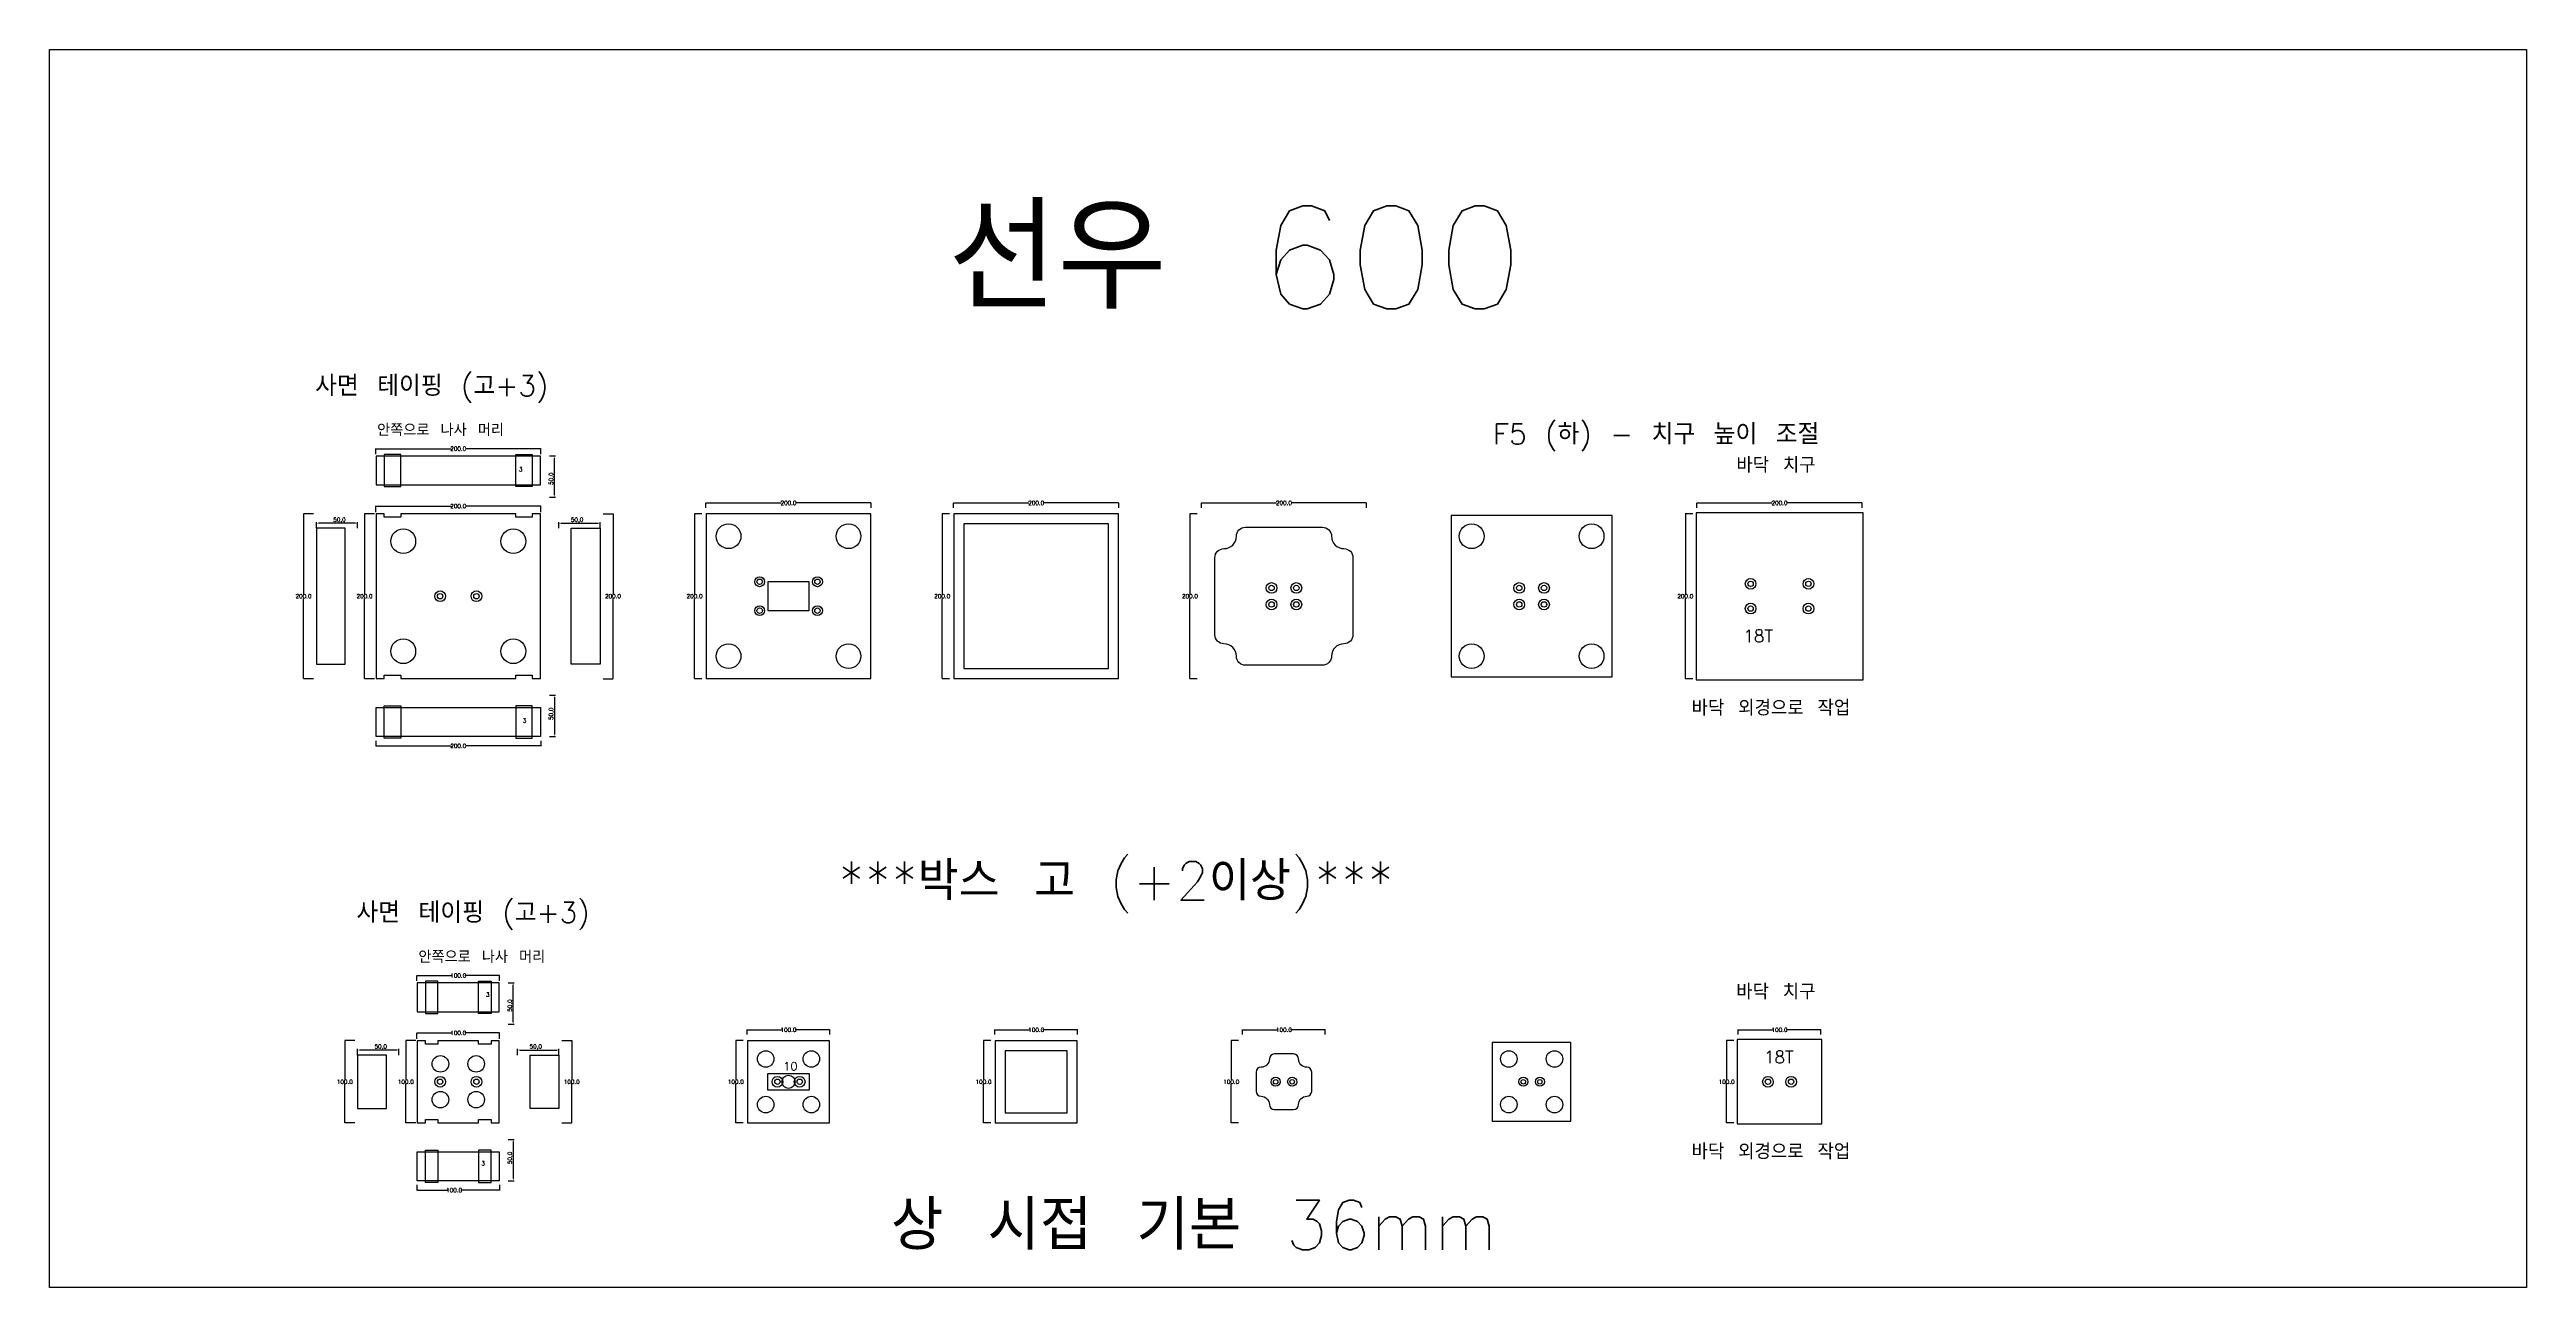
# Model space of a CAD drawing. Header units: millimetres. Extents: x 13291 to 28291, y 200 to 6643.
# Drawn here: x 16291 to 19291, y 200 to 1700 of the extents above; entities that cross this region are included whole.
import ezdxf

# ---------------------------------------------------------------- set-up
doc = ezdxf.new("R2010")
doc.units = ezdxf.units.MM
for name, color, linetype in [('TEXT', 3, 'Continuous'), ('볼트 구멍', 7, 'Continuous'), ('치구', 7, 'Continuous'), ('치수', 7, 'Continuous')]:
    doc.layers.add(name, color=color, linetype=linetype)
doc.styles.get("Standard").update_dxf_attribs({"font": 'txt.shx', "bigfont": 'whgtxt.shx'})
doc.dimstyles.new('ISO-25', dxfattribs={"dimtxt": 2.5, "dimasz": 2.5, "dimexe": 1.25, "dimexo": 0.625, "dimtad": 1, "dimtxsty": 'Standard', "dimcen": 2.5, "dimadec": 0, "dimazin": 0, "dimtfac": 1, "dimtmove": 0, "dimatfit": 3, "dimfxl": 0, "dimarcsym": 0})
doc.dimstyles.get("Standard").update_dxf_attribs({"dimtxt": 7, "dimasz": 0.18, "dimexe": 0.18, "dimexo": 0.0625, "dimgap": 0.09, "dimtad": 0, "dimtih": 1, "dimtoh": 1, "dimdec": 1, "dimzin": 0, "dimdsep": 46, "dimtxsty": 'Standard', "dimcen": 0.09, "dimadec": 0, "dimazin": 0, "dimtfac": 1, "dimtdec": 1, "dimtofl": 0, "dimtmove": 0, "dimatfit": 3, "dimfxl": 0, "dimtolj": 1, "dimtzin": 0, "dimarcsym": 0})

# ---------------------------------------------------------------- blocks, each defined once
blk = doc.blocks.new('*D167')
at = {"layer": 'Defpoints', "color": 0, "linetype": 'Continuous'}
for p in [(16686.5, 862.3), (16886.5, 862.3), (16886.5, 855.9)]:
    blk.add_point(p, dxfattribs=at)
at = {"layer": '치수', "color": 0, "linetype": 'Continuous', "lineweight": -2}
for p, q in [((16686.5, 862.2), (16686.5, 855.7)), ((16686.7, 855.9), (16777.7, 855.9)), ((16886.3, 855.9), (16795.4, 855.9)), ((16886.5, 862.2), (16886.5, 855.7))]:
    blk.add_line(p, q, dxfattribs=at)
at = {"layer": '치수', "color": 0, "linetype": 'Continuous'}
for points in [[(16686.7, 855.9), (16686.7, 855.9), (16686.5, 855.9)], [(16886.3, 855.9), (16886.3, 855.9), (16886.5, 855.9)]]:
    blk.add_solid(points, dxfattribs=at)
at = {"layer": '치수', "color": 0, "linetype": 'Continuous', "insert": (16786.5, 855.9), "char_height": 5, "attachment_point": 5}
blk.add_mtext('\\A1;200.0', dxfattribs=at)
blk = doc.blocks.new('*D168')
at = {"layer": 'Defpoints', "color": 0, "linetype": 'Continuous'}
for p in [(16686.5, 1209.6), (16886.5, 1216), (16886.5, 1209.6)]:
    blk.add_point(p, dxfattribs=at)
at = {"layer": '치수', "color": 0, "linetype": 'Continuous', "lineweight": -2}
for p, q in [((16686.5, 1209.6), (16686.5, 1216.2)), ((16686.7, 1216), (16777.7, 1216)), ((16886.3, 1216), (16795.4, 1216)), ((16886.5, 1209.6), (16886.5, 1216.2))]:
    blk.add_line(p, q, dxfattribs=at)
at = {"layer": '치수', "color": 0, "linetype": 'Continuous'}
for points in [[(16686.7, 1216), (16686.7, 1216), (16686.5, 1216)], [(16886.3, 1216), (16886.3, 1216), (16886.5, 1216)]]:
    blk.add_solid(points, dxfattribs=at)
at = {"layer": '치수', "color": 0, "linetype": 'Continuous', "insert": (16786.5, 1216), "char_height": 5, "attachment_point": 5}
blk.add_mtext('\\A1;200.0', dxfattribs=at)
blk = doc.blocks.new('*D169')
at = {"layer": 'Defpoints', "color": 0, "linetype": 'Continuous'}
for p in [(16886.5, 1146.5), (16686.5, 1139.1), (16886.5, 1139.1)]:
    blk.add_point(p, dxfattribs=at)
at = {"layer": '치수', "color": 0, "linetype": 'Continuous', "lineweight": -2}
for p, q in [((16686.5, 1139.2), (16686.5, 1146.7)), ((16686.7, 1146.5), (16777.7, 1146.5)), ((16886.3, 1146.5), (16795.4, 1146.5)), ((16886.5, 1139.2), (16886.5, 1146.7))]:
    blk.add_line(p, q, dxfattribs=at)
at = {"layer": '치수', "color": 0, "linetype": 'Continuous'}
for points in [[(16686.7, 1146.5), (16686.7, 1146.5), (16686.5, 1146.5)], [(16886.3, 1146.5), (16886.3, 1146.5), (16886.5, 1146.5)]]:
    blk.add_solid(points, dxfattribs=at)
at = {"layer": '치수', "color": 0, "linetype": 'Continuous', "insert": (16786.5, 1146.5), "char_height": 5, "attachment_point": 5}
blk.add_mtext('\\A1;200.0', dxfattribs=at)
blk = doc.blocks.new('*D170')
at = {"layer": 'Defpoints', "color": 0, "linetype": 'Continuous'}
for p in [(16736.5, 500.8), (16836.5, 508.2), (16836.5, 500.8)]:
    blk.add_point(p, dxfattribs=at)
at = {"layer": '치수', "color": 0, "linetype": 'Continuous', "lineweight": -2}
for p, q in [((16736.5, 500.8), (16736.5, 508.4)), ((16736.7, 508.2), (16778.5, 508.2)), ((16836.3, 508.2), (16794.5, 508.2)), ((16836.5, 500.8), (16836.5, 508.4))]:
    blk.add_line(p, q, dxfattribs=at)
at = {"layer": '치수', "color": 0, "linetype": 'Continuous'}
for points in [[(16736.7, 508.2), (16736.7, 508.2), (16736.5, 508.2)], [(16836.3, 508.2), (16836.3, 508.2), (16836.5, 508.2)]]:
    blk.add_solid(points, dxfattribs=at)
at = {"layer": '치수', "color": 0, "linetype": 'Continuous', "insert": (16786.5, 508.2), "char_height": 5, "attachment_point": 5}
blk.add_mtext('\\A1;100.0', dxfattribs=at)
blk = doc.blocks.new('*D171')
at = {"layer": 'Defpoints', "color": 0, "linetype": 'Continuous'}
for p in [(16736.5, 324), (16836.5, 324), (16836.5, 317.6)]:
    blk.add_point(p, dxfattribs=at)
at = {"layer": '치수', "color": 0, "linetype": 'Continuous', "lineweight": -2}
for p, q in [((16736.5, 323.9), (16736.5, 317.4)), ((16736.7, 317.6), (16773.5, 317.6)), ((16836.3, 317.6), (16789.5, 317.6)), ((16836.5, 323.9), (16836.5, 317.4))]:
    blk.add_line(p, q, dxfattribs=at)
at = {"layer": '치수', "color": 0, "linetype": 'Continuous'}
for points in [[(16736.7, 317.6), (16736.7, 317.6), (16736.5, 317.6)], [(16836.3, 317.6), (16836.3, 317.6), (16836.5, 317.6)]]:
    blk.add_solid(points, dxfattribs=at)
at = {"layer": '치수', "color": 0, "linetype": 'Continuous', "insert": (16781.5, 317.6), "char_height": 5, "attachment_point": 5}
blk.add_mtext('\\A1;100.0', dxfattribs=at)
blk = doc.blocks.new('*D172')
at = {"layer": 'Defpoints', "color": 0, "linetype": 'Continuous'}
for p in [(16736.5, 571.3), (16836.5, 577.7), (16836.5, 571.3)]:
    blk.add_point(p, dxfattribs=at)
at = {"layer": '치수', "color": 0, "linetype": 'Continuous', "lineweight": -2}
for p, q in [((16736.5, 571.3), (16736.5, 577.8)), ((16736.7, 577.7), (16778.5, 577.7)), ((16836.3, 577.7), (16794.5, 577.7)), ((16836.5, 571.3), (16836.5, 577.8))]:
    blk.add_line(p, q, dxfattribs=at)
at = {"layer": '치수', "color": 0, "linetype": 'Continuous'}
for points in [[(16736.7, 577.7), (16736.7, 577.6), (16736.5, 577.7)], [(16836.3, 577.7), (16836.3, 577.6), (16836.5, 577.7)]]:
    blk.add_solid(points, dxfattribs=at)
at = {"layer": '치수', "color": 0, "linetype": 'Continuous', "insert": (16786.5, 577.7), "char_height": 5, "attachment_point": 5}
blk.add_mtext('\\A1;100.0', dxfattribs=at)
blk = doc.blocks.new('*D203')
at = {"layer": 'Defpoints', "color": 0, "linetype": 'Continuous'}
for p in [(16661.2, 499), (16649.1, 399), (16661.2, 399)]:
    blk.add_point(p, dxfattribs=at)
at = {"layer": '치수', "color": 0, "linetype": 'Continuous', "lineweight": -2}
for p, q in [((16661.2, 499), (16649, 499)), ((16649.1, 498.8), (16649.1, 451.6)), ((16649.1, 399.1), (16649.1, 446.4)), ((16661.2, 399), (16649, 399))]:
    blk.add_line(p, q, dxfattribs=at)
at = {"layer": '치수', "color": 0, "linetype": 'Continuous'}
for points in [[(16649.1, 498.8), (16649.2, 498.8), (16649.1, 499)], [(16649.1, 399.1), (16649.2, 399.1), (16649.1, 399)]]:
    blk.add_solid(points, dxfattribs=at)
at = {"layer": '치수', "color": 0, "linetype": 'Continuous', "insert": (16649.1, 449), "char_height": 5, "attachment_point": 5}
blk.add_mtext('\\A1;100.0', dxfattribs=at)
blk = doc.blocks.new('*D204')
at = {"layer": 'Defpoints', "color": 0}
for p in [(16664.6, 487.4), (16664.6, 480.7), (16714.6, 480.7)]:
    blk.add_point(p, dxfattribs=at)
at = {"layer": '치수', "color": 0, "lineweight": -2}
for p, q in [((16664.6, 481.3), (16664.6, 488.7)), ((16712.1, 487.4), (16667.1, 487.4)), ((16714.6, 481.3), (16714.6, 488.7))]:
    blk.add_line(p, q, dxfattribs=at)
at = {"layer": '치수', "color": 0}
for points in [[(16667.1, 487.9), (16667.1, 487), (16664.6, 487.4)], [(16712.1, 487.9), (16712.1, 487), (16714.6, 487.4)]]:
    blk.add_solid(points, dxfattribs=at)
at = {"layer": '치수', "color": 0, "insert": (16692.6, 491), "char_height": 5, "attachment_point": 5}
blk.add_mtext('50,0', dxfattribs=at)
blk = doc.blocks.new('*D205')
at = {"layer": 'Defpoints', "color": 0, "linetype": 'Continuous'}
for p in [(16735.1, 499), (16723, 399), (16735.1, 399)]:
    blk.add_point(p, dxfattribs=at)
at = {"layer": '치수', "color": 0, "linetype": 'Continuous', "lineweight": -2}
for p, q in [((16735, 499), (16722.8, 499)), ((16723, 498.8), (16723, 451.6)), ((16723, 399.1), (16723, 446.4)), ((16735, 399), (16722.8, 399))]:
    blk.add_line(p, q, dxfattribs=at)
at = {"layer": '치수', "color": 0, "linetype": 'Continuous'}
for points in [[(16723, 498.8), (16723, 498.8), (16723, 499)], [(16723, 399.1), (16723, 399.1), (16723, 399)]]:
    blk.add_solid(points, dxfattribs=at)
at = {"layer": '치수', "color": 0, "linetype": 'Continuous', "insert": (16723, 449), "char_height": 5, "attachment_point": 5}
blk.add_mtext('\\A1;100.0', dxfattribs=at)
blk = doc.blocks.new('*D255')
at = {"layer": 'Defpoints', "color": 0, "linetype": 'Continuous'}
for p in [(16685.1, 1137.3), (16673, 937.3), (16685.1, 937.3)]:
    blk.add_point(p, dxfattribs=at)
at = {"layer": '치수', "color": 0, "linetype": 'Continuous', "lineweight": -2}
for p, q in [((16685, 1137.3), (16672.8, 1137.3)), ((16673, 1137.1), (16673, 1039.9)), ((16673, 937.5), (16673, 1034.7)), ((16685, 937.3), (16672.8, 937.3))]:
    blk.add_line(p, q, dxfattribs=at)
at = {"layer": '치수', "color": 0, "linetype": 'Continuous'}
for points in [[(16673, 1137.1), (16673, 1137.1), (16673, 1137.3)], [(16673, 937.5), (16673, 937.5), (16673, 937.3)]]:
    blk.add_solid(points, dxfattribs=at)
at = {"layer": '치수', "color": 0, "linetype": 'Continuous', "insert": (16673, 1037.3), "char_height": 5, "attachment_point": 5}
blk.add_mtext('\\A1;200.0', dxfattribs=at)
blk = doc.blocks.new('*D256')
at = {"layer": 'Defpoints', "color": 0, "linetype": 'Continuous'}
for p in [(16611.2, 1137.3), (16599.1, 937.3), (16611.2, 937.3)]:
    blk.add_point(p, dxfattribs=at)
at = {"layer": '치수', "color": 0, "linetype": 'Continuous', "lineweight": -2}
for p, q in [((16611.2, 1137.3), (16599, 1137.3)), ((16599.1, 1137.1), (16599.1, 1039.9)), ((16599.1, 937.5), (16599.1, 1034.7)), ((16611.2, 937.3), (16599, 937.3))]:
    blk.add_line(p, q, dxfattribs=at)
at = {"layer": '치수', "color": 0, "linetype": 'Continuous'}
for points in [[(16599.1, 1137.1), (16599.2, 1137.1), (16599.1, 1137.3)], [(16599.1, 937.5), (16599.2, 937.5), (16599.1, 937.3)]]:
    blk.add_solid(points, dxfattribs=at)
at = {"layer": '치수', "color": 0, "linetype": 'Continuous', "insert": (16599.1, 1037.3), "char_height": 5, "attachment_point": 5}
blk.add_mtext('\\A1;200.0', dxfattribs=at)
blk = doc.blocks.new('*D257')
at = {"layer": 'Defpoints', "color": 0}
for p in [(16614.6, 1125.8), (16614.6, 1119), (16664.6, 1119)]:
    blk.add_point(p, dxfattribs=at)
at = {"layer": '치수', "color": 0, "lineweight": -2}
for p, q in [((16614.6, 1119.6), (16614.6, 1127)), ((16662.1, 1125.8), (16617.1, 1125.8)), ((16664.6, 1119.6), (16664.6, 1127))]:
    blk.add_line(p, q, dxfattribs=at)
at = {"layer": '치수', "color": 0}
for points in [[(16617.1, 1126.2), (16617.1, 1125.4), (16614.6, 1125.8)], [(16662.1, 1126.2), (16662.1, 1125.4), (16664.6, 1125.8)]]:
    blk.add_solid(points, dxfattribs=at)
at = {"layer": '치수', "color": 0, "insert": (16642.6, 1129.3), "char_height": 5, "attachment_point": 5}
blk.add_mtext('50,0', dxfattribs=at)
blk = doc.blocks.new('*D258')
at = {"layer": 'Defpoints', "color": 0, "linetype": 'Continuous'}
for p in [(18436.8, 512), (18336.8, 506.1), (18436.8, 506.1)]:
    blk.add_point(p, dxfattribs=at)
at = {"layer": '치수', "color": 0, "linetype": 'Continuous', "lineweight": -2}
for p, q in [((18336.8, 506.1), (18336.8, 512.1)), ((18336.9, 512), (18378.8, 512)), ((18436.6, 512), (18394.8, 512)), ((18436.8, 506.1), (18436.8, 512.1))]:
    blk.add_line(p, q, dxfattribs=at)
at = {"layer": '치수', "color": 0, "linetype": 'Continuous'}
for points in [[(18336.9, 512), (18336.9, 511.9), (18336.8, 512)], [(18436.6, 512), (18436.6, 511.9), (18436.8, 512)]]:
    blk.add_solid(points, dxfattribs=at)
at = {"layer": '치수', "color": 0, "linetype": 'Continuous', "insert": (18386.8, 512), "char_height": 5, "attachment_point": 5}
blk.add_mtext('\\A1;100.0', dxfattribs=at)
blk = doc.blocks.new('*D259')
at = {"layer": 'Defpoints', "color": 0, "linetype": 'Continuous'}
for p in [(17836.5, 512), (17736.5, 506.1), (17836.5, 506.1)]:
    blk.add_point(p, dxfattribs=at)
at = {"layer": '치수', "color": 0, "linetype": 'Continuous', "lineweight": -2}
for p, q in [((17736.5, 506.1), (17736.5, 512.1)), ((17736.7, 512), (17778.5, 512)), ((17836.3, 512), (17794.5, 512)), ((17836.5, 506.1), (17836.5, 512.1))]:
    blk.add_line(p, q, dxfattribs=at)
at = {"layer": '치수', "color": 0, "linetype": 'Continuous'}
for points in [[(17736.7, 512), (17736.7, 511.9), (17736.5, 512)], [(17836.3, 512), (17836.3, 511.9), (17836.5, 512)]]:
    blk.add_solid(points, dxfattribs=at)
at = {"layer": '치수', "color": 0, "linetype": 'Continuous', "insert": (17786.5, 512), "char_height": 5, "attachment_point": 5}
blk.add_mtext('\\A1;100.0', dxfattribs=at)
blk = doc.blocks.new('*D260')
at = {"layer": 'Defpoints', "color": 0, "linetype": 'Continuous'}
for p in [(17536.5, 512), (17436.5, 506.1), (17536.5, 506.1)]:
    blk.add_point(p, dxfattribs=at)
at = {"layer": '치수', "color": 0, "linetype": 'Continuous', "lineweight": -2}
for p, q in [((17436.5, 506.1), (17436.5, 512.1)), ((17436.7, 512), (17478.5, 512)), ((17536.3, 512), (17494.5, 512)), ((17536.5, 506.1), (17536.5, 512.1))]:
    blk.add_line(p, q, dxfattribs=at)
at = {"layer": '치수', "color": 0, "linetype": 'Continuous'}
for points in [[(17436.7, 512), (17436.7, 511.9), (17436.5, 512)], [(17536.3, 512), (17536.3, 511.9), (17536.5, 512)]]:
    blk.add_solid(points, dxfattribs=at)
at = {"layer": '치수', "color": 0, "linetype": 'Continuous', "insert": (17486.5, 512), "char_height": 5, "attachment_point": 5}
blk.add_mtext('\\A1;100.0', dxfattribs=at)
blk = doc.blocks.new('*D261')
at = {"layer": 'Defpoints', "color": 0, "linetype": 'Continuous'}
for p in [(17236.5, 512), (17136.5, 506.1), (17236.5, 506.1)]:
    blk.add_point(p, dxfattribs=at)
at = {"layer": '치수', "color": 0, "linetype": 'Continuous', "lineweight": -2}
for p, q in [((17136.5, 506.1), (17136.5, 512.1)), ((17136.7, 512), (17178.5, 512)), ((17236.3, 512), (17194.5, 512)), ((17236.5, 506.1), (17236.5, 512.1))]:
    blk.add_line(p, q, dxfattribs=at)
at = {"layer": '치수', "color": 0, "linetype": 'Continuous'}
for points in [[(17136.7, 512), (17136.7, 511.9), (17136.5, 512)], [(17236.3, 512), (17236.3, 511.9), (17236.5, 512)]]:
    blk.add_solid(points, dxfattribs=at)
at = {"layer": '치수', "color": 0, "linetype": 'Continuous', "insert": (17186.5, 512), "char_height": 5, "attachment_point": 5}
blk.add_mtext('\\A1;100.0', dxfattribs=at)
blk = doc.blocks.new('*D267')
at = {"layer": 'Defpoints', "color": 0, "linetype": 'Continuous'}
for p in [(17431.6, 499), (17422.7, 399), (17431.6, 399)]:
    blk.add_point(p, dxfattribs=at)
at = {"layer": '치수', "color": 0, "linetype": 'Continuous', "lineweight": -2}
for p, q in [((17431.6, 499), (17422.5, 499)), ((17422.7, 498.8), (17422.7, 451.6)), ((17422.7, 399.1), (17422.7, 446.4)), ((17431.6, 399), (17422.5, 399))]:
    blk.add_line(p, q, dxfattribs=at)
at = {"layer": '치수', "color": 0, "linetype": 'Continuous'}
for points in [[(17422.7, 498.8), (17422.8, 498.8), (17422.7, 499)], [(17422.7, 399.1), (17422.8, 399.1), (17422.7, 399)]]:
    blk.add_solid(points, dxfattribs=at)
at = {"layer": '치수', "color": 0, "linetype": 'Continuous', "insert": (17422.7, 449), "char_height": 5, "attachment_point": 5}
blk.add_mtext('\\A1;100.0', dxfattribs=at)
blk = doc.blocks.new('*D268')
at = {"layer": 'Defpoints', "color": 0, "linetype": 'Continuous'}
for p in [(17131.6, 499), (17122.7, 399), (17131.6, 399)]:
    blk.add_point(p, dxfattribs=at)
at = {"layer": '치수', "color": 0, "linetype": 'Continuous', "lineweight": -2}
for p, q in [((17131.6, 499), (17122.5, 499)), ((17122.7, 498.8), (17122.7, 451.6)), ((17122.7, 399.1), (17122.7, 446.4)), ((17131.6, 399), (17122.5, 399))]:
    blk.add_line(p, q, dxfattribs=at)
at = {"layer": '치수', "color": 0, "linetype": 'Continuous'}
for points in [[(17122.7, 498.8), (17122.8, 498.8), (17122.7, 499)], [(17122.7, 399.1), (17122.8, 399.1), (17122.7, 399)]]:
    blk.add_solid(points, dxfattribs=at)
at = {"layer": '치수', "color": 0, "linetype": 'Continuous', "insert": (17122.7, 449), "char_height": 5, "attachment_point": 5}
blk.add_mtext('\\A1;100.0', dxfattribs=at)
blk = doc.blocks.new('*D269')
at = {"layer": 'Defpoints', "color": 0, "linetype": 'Continuous'}
for p in [(16911.8, 499), (16911.8, 399), (16923.9, 399)]:
    blk.add_point(p, dxfattribs=at)
at = {"layer": '치수', "color": 0, "linetype": 'Continuous', "lineweight": -2}
for p, q in [((16911.9, 499), (16924.1, 499)), ((16923.9, 498.8), (16923.9, 451.6)), ((16923.9, 399.1), (16923.9, 446.4)), ((16911.9, 399), (16924.1, 399))]:
    blk.add_line(p, q, dxfattribs=at)
at = {"layer": '치수', "color": 0, "linetype": 'Continuous'}
for points in [[(16923.9, 498.8), (16923.9, 498.8), (16923.9, 499)], [(16923.9, 399.1), (16923.9, 399.1), (16923.9, 399)]]:
    blk.add_solid(points, dxfattribs=at)
at = {"layer": '치수', "color": 0, "linetype": 'Continuous', "insert": (16923.9, 449), "char_height": 5, "attachment_point": 5}
blk.add_mtext('\\A1;100.0', dxfattribs=at)
blk = doc.blocks.new('*D270')
at = {"layer": 'Defpoints', "color": 0}
for p in [(16846.2, 379.1), (16846.2, 329.1), (16853.1, 329.1)]:
    blk.add_point(p, dxfattribs=at)
at = {"layer": '치수', "color": 0, "lineweight": -2}
for p, q in [((16846.8, 379.1), (16854.3, 379.1)), ((16853.1, 376.6), (16853.1, 331.6)), ((16846.8, 329.1), (16854.3, 329.1))]:
    blk.add_line(p, q, dxfattribs=at)
at = {"layer": '치수', "color": 0}
for points in [[(16852.7, 376.6), (16853.5, 376.6), (16853.1, 379.1)], [(16852.7, 331.6), (16853.5, 331.6), (16853.1, 329.1)]]:
    blk.add_solid(points, dxfattribs=at)
at = {"layer": '치수', "color": 0, "insert": (16849.6, 356.6), "char_height": 5, "attachment_point": 5, "rotation": 90}
blk.add_mtext('50,0', dxfattribs=at)
blk = doc.blocks.new('*D271')
at = {"layer": 'Defpoints', "color": 0}
for p in [(16858.4, 480.7), (16908.4, 487.4), (16908.4, 480.7)]:
    blk.add_point(p, dxfattribs=at)
at = {"layer": '치수', "color": 0, "lineweight": -2}
for p, q in [((16858.4, 481.3), (16858.4, 488.7)), ((16860.9, 487.4), (16905.9, 487.4)), ((16908.4, 481.3), (16908.4, 488.7))]:
    blk.add_line(p, q, dxfattribs=at)
at = {"layer": '치수', "color": 0}
for points in [[(16860.9, 487.9), (16860.9, 487), (16858.4, 487.4)], [(16905.9, 487.9), (16905.9, 487), (16908.4, 487.4)]]:
    blk.add_solid(points, dxfattribs=at)
at = {"layer": '치수', "color": 0, "insert": (16880.4, 491), "char_height": 5, "attachment_point": 5}
blk.add_mtext('50,0', dxfattribs=at)
blk = doc.blocks.new('*D286')
at = {"layer": 'Defpoints', "color": 0, "linetype": 'Continuous'}
for p in [(17731.6, 499), (17722.7, 399), (17731.6, 399)]:
    blk.add_point(p, dxfattribs=at)
at = {"layer": '치수', "color": 0, "linetype": 'Continuous', "lineweight": -2}
for p, q in [((17731.6, 499), (17722.5, 499)), ((17722.7, 498.8), (17722.7, 451.6)), ((17722.7, 399.1), (17722.7, 446.4)), ((17731.6, 399), (17722.5, 399))]:
    blk.add_line(p, q, dxfattribs=at)
at = {"layer": '치수', "color": 0, "linetype": 'Continuous'}
for points in [[(17722.7, 498.8), (17722.8, 498.8), (17722.7, 499)], [(17722.7, 399.1), (17722.8, 399.1), (17722.7, 399)]]:
    blk.add_solid(points, dxfattribs=at)
at = {"layer": '치수', "color": 0, "linetype": 'Continuous', "insert": (17722.7, 449), "char_height": 5, "attachment_point": 5}
blk.add_mtext('\\A1;100.0', dxfattribs=at)
blk = doc.blocks.new('*D303')
at = {"layer": 'Defpoints', "color": 0, "linetype": 'Continuous'}
for p in [(18331.6, 499), (18322.7, 399), (18331.6, 399)]:
    blk.add_point(p, dxfattribs=at)
at = {"layer": '치수', "color": 0, "linetype": 'Continuous', "lineweight": -2}
for p, q in [((18331.6, 499), (18322.5, 499)), ((18322.7, 498.8), (18322.7, 451.6)), ((18322.7, 399.1), (18322.7, 446.4)), ((18331.6, 399), (18322.5, 399))]:
    blk.add_line(p, q, dxfattribs=at)
at = {"layer": '치수', "color": 0, "linetype": 'Continuous'}
for points in [[(18322.7, 498.8), (18322.8, 498.8), (18322.7, 499)], [(18322.7, 399.1), (18322.8, 399.1), (18322.7, 399)]]:
    blk.add_solid(points, dxfattribs=at)
at = {"layer": '치수', "color": 0, "linetype": 'Continuous', "insert": (18322.7, 449), "char_height": 5, "attachment_point": 5}
blk.add_mtext('\\A1;100.0', dxfattribs=at)
blk = doc.blocks.new('*D322')
at = {"layer": 'Defpoints', "color": 0, "linetype": 'Continuous'}
for p in [(17386.5, 1144.4), (17586.5, 1150.3), (17586.5, 1144.4)]:
    blk.add_point(p, dxfattribs=at)
at = {"layer": '치수', "color": 0, "linetype": 'Continuous', "lineweight": -2}
for p, q in [((17386.5, 1144.5), (17386.5, 1150.5)), ((17386.7, 1150.3), (17477.7, 1150.3)), ((17586.3, 1150.3), (17495.4, 1150.3)), ((17586.5, 1144.5), (17586.5, 1150.5))]:
    blk.add_line(p, q, dxfattribs=at)
at = {"layer": '치수', "color": 0, "linetype": 'Continuous'}
for points in [[(17386.7, 1150.3), (17386.7, 1150.3), (17386.5, 1150.3)], [(17586.3, 1150.3), (17586.3, 1150.3), (17586.5, 1150.3)]]:
    blk.add_solid(points, dxfattribs=at)
at = {"layer": '치수', "color": 0, "linetype": 'Continuous', "insert": (17486.5, 1150.3), "char_height": 5, "attachment_point": 5}
blk.add_mtext('\\A1;200.0', dxfattribs=at)
blk = doc.blocks.new('*D323')
at = {"layer": 'Defpoints', "color": 0, "linetype": 'Continuous'}
for p in [(17381.6, 1137.3), (17372.7, 937.3), (17381.6, 937.3)]:
    blk.add_point(p, dxfattribs=at)
at = {"layer": '치수', "color": 0, "linetype": 'Continuous', "lineweight": -2}
for p, q in [((17381.6, 1137.3), (17372.5, 1137.3)), ((17372.7, 1137.1), (17372.7, 1039.9)), ((17372.7, 937.5), (17372.7, 1034.7)), ((17381.6, 937.3), (17372.5, 937.3))]:
    blk.add_line(p, q, dxfattribs=at)
at = {"layer": '치수', "color": 0, "linetype": 'Continuous'}
for points in [[(17372.7, 1137.1), (17372.8, 1137.1), (17372.7, 1137.3)], [(17372.7, 937.5), (17372.8, 937.5), (17372.7, 937.3)]]:
    blk.add_solid(points, dxfattribs=at)
at = {"layer": '치수', "color": 0, "linetype": 'Continuous', "insert": (17372.7, 1037.3), "char_height": 5, "attachment_point": 5}
blk.add_mtext('\\A1;200.0', dxfattribs=at)
blk = doc.blocks.new('*D324')
at = {"layer": 'Defpoints', "color": 0, "linetype": 'Continuous'}
for p in [(17081.6, 1137.3), (17072.7, 937.3), (17081.6, 937.3)]:
    blk.add_point(p, dxfattribs=at)
at = {"layer": '치수', "color": 0, "linetype": 'Continuous', "lineweight": -2}
for p, q in [((17081.6, 1137.3), (17072.5, 1137.3)), ((17072.7, 1137.1), (17072.7, 1039.9)), ((17072.7, 937.5), (17072.7, 1034.7)), ((17081.6, 937.3), (17072.5, 937.3))]:
    blk.add_line(p, q, dxfattribs=at)
at = {"layer": '치수', "color": 0, "linetype": 'Continuous'}
for points in [[(17072.7, 1137.1), (17072.8, 1137.1), (17072.7, 1137.3)], [(17072.7, 937.5), (17072.8, 937.5), (17072.7, 937.3)]]:
    blk.add_solid(points, dxfattribs=at)
at = {"layer": '치수', "color": 0, "linetype": 'Continuous', "insert": (17072.7, 1037.3), "char_height": 5, "attachment_point": 5}
blk.add_mtext('\\A1;200.0', dxfattribs=at)
blk = doc.blocks.new('*D325')
at = {"layer": 'Defpoints', "color": 0, "linetype": 'Continuous'}
for p in [(16961.8, 1137.3), (16961.8, 937.3), (16973.9, 937.3)]:
    blk.add_point(p, dxfattribs=at)
at = {"layer": '치수', "color": 0, "linetype": 'Continuous', "lineweight": -2}
for p, q in [((16961.9, 1137.3), (16974.1, 1137.3)), ((16973.9, 1137.1), (16973.9, 1039.9)), ((16973.9, 937.5), (16973.9, 1034.7)), ((16961.9, 937.3), (16974.1, 937.3))]:
    blk.add_line(p, q, dxfattribs=at)
at = {"layer": '치수', "color": 0, "linetype": 'Continuous'}
for points in [[(16973.9, 1137.1), (16973.9, 1137.1), (16973.9, 1137.3)], [(16973.9, 937.5), (16973.9, 937.5), (16973.9, 937.3)]]:
    blk.add_solid(points, dxfattribs=at)
at = {"layer": '치수', "color": 0, "linetype": 'Continuous', "insert": (16973.9, 1037.3), "char_height": 5, "attachment_point": 5}
blk.add_mtext('\\A1;200.0', dxfattribs=at)
blk = doc.blocks.new('*D326')
at = {"layer": 'Defpoints', "color": 0}
for p in [(16896.2, 917.4), (16896.2, 867.4), (16903.1, 867.4)]:
    blk.add_point(p, dxfattribs=at)
at = {"layer": '치수', "color": 0, "lineweight": -2}
for p, q in [((16896.8, 917.4), (16904.3, 917.4)), ((16903.1, 914.9), (16903.1, 869.9)), ((16896.8, 867.4), (16904.3, 867.4))]:
    blk.add_line(p, q, dxfattribs=at)
at = {"layer": '치수', "color": 0}
for points in [[(16902.7, 914.9), (16903.5, 914.9), (16903.1, 917.4)], [(16902.7, 869.9), (16903.5, 869.9), (16903.1, 867.4)]]:
    blk.add_solid(points, dxfattribs=at)
at = {"layer": '치수', "color": 0, "insert": (16899.6, 894.9), "char_height": 5, "attachment_point": 5, "rotation": 90}
blk.add_mtext('50,0', dxfattribs=at)
blk = doc.blocks.new('*D327')
at = {"layer": 'Defpoints', "color": 0, "linetype": 'Continuous'}
for p in [(17086.5, 1144.4), (17286.5, 1150.3), (17286.5, 1144.4)]:
    blk.add_point(p, dxfattribs=at)
at = {"layer": '치수', "color": 0, "linetype": 'Continuous', "lineweight": -2}
for p, q in [((17086.5, 1144.5), (17086.5, 1150.5)), ((17086.7, 1150.3), (17177.7, 1150.3)), ((17286.3, 1150.3), (17195.4, 1150.3)), ((17286.5, 1144.5), (17286.5, 1150.5))]:
    blk.add_line(p, q, dxfattribs=at)
at = {"layer": '치수', "color": 0, "linetype": 'Continuous'}
for points in [[(17086.7, 1150.3), (17086.7, 1150.3), (17086.5, 1150.3)], [(17286.3, 1150.3), (17286.3, 1150.3), (17286.5, 1150.3)]]:
    blk.add_solid(points, dxfattribs=at)
at = {"layer": '치수', "color": 0, "linetype": 'Continuous', "insert": (17186.5, 1150.3), "char_height": 5, "attachment_point": 5}
blk.add_mtext('\\A1;200.0', dxfattribs=at)
blk = doc.blocks.new('*D328')
at = {"layer": 'Defpoints', "color": 0}
for p in [(16908.4, 1119), (16958.4, 1125.8), (16958.4, 1119)]:
    blk.add_point(p, dxfattribs=at)
at = {"layer": '치수', "color": 0, "lineweight": -2}
for p, q in [((16908.4, 1119.6), (16908.4, 1127)), ((16910.9, 1125.8), (16955.9, 1125.8)), ((16958.4, 1119.6), (16958.4, 1127))]:
    blk.add_line(p, q, dxfattribs=at)
at = {"layer": '치수', "color": 0}
for points in [[(16910.9, 1126.2), (16910.9, 1125.4), (16908.4, 1125.8)], [(16955.9, 1126.2), (16955.9, 1125.4), (16958.4, 1125.8)]]:
    blk.add_solid(points, dxfattribs=at)
at = {"layer": '치수', "color": 0, "insert": (16930.4, 1129.3), "char_height": 5, "attachment_point": 5}
blk.add_mtext('50,0', dxfattribs=at)
blk = doc.blocks.new('*D329')
at = {"layer": 'Defpoints', "color": 0}
for p in [(16896.2, 1207.2), (16903.1, 1207.2), (16896.2, 1157.2)]:
    blk.add_point(p, dxfattribs=at)
at = {"layer": '치수', "color": 0, "lineweight": -2}
for p, q in [((16896.8, 1207.2), (16904.3, 1207.2)), ((16903.1, 1159.7), (16903.1, 1204.7)), ((16896.8, 1157.2), (16904.3, 1157.2))]:
    blk.add_line(p, q, dxfattribs=at)
at = {"layer": '치수', "color": 0}
for points in [[(16902.7, 1204.7), (16903.5, 1204.7), (16903.1, 1207.2)], [(16902.7, 1159.7), (16903.5, 1159.7), (16903.1, 1157.2)]]:
    blk.add_solid(points, dxfattribs=at)
at = {"layer": '치수', "color": 0, "insert": (16899.6, 1179.7), "char_height": 5, "attachment_point": 5, "rotation": 90}
blk.add_mtext('50,0', dxfattribs=at)
blk = doc.blocks.new('*D330')
at = {"layer": 'Defpoints', "color": 0}
for p in [(16846.2, 568.8), (16853.1, 568.8), (16846.2, 518.8)]:
    blk.add_point(p, dxfattribs=at)
at = {"layer": '치수', "color": 0, "lineweight": -2}
for p, q in [((16846.8, 568.8), (16854.3, 568.8)), ((16853.1, 521.3), (16853.1, 566.3)), ((16846.8, 518.8), (16854.3, 518.8))]:
    blk.add_line(p, q, dxfattribs=at)
at = {"layer": '치수', "color": 0}
for points in [[(16852.7, 566.3), (16853.5, 566.3), (16853.1, 568.8)], [(16852.7, 521.3), (16853.5, 521.3), (16853.1, 518.8)]]:
    blk.add_solid(points, dxfattribs=at)
at = {"layer": '치수', "color": 0, "insert": (16849.6, 541.3), "char_height": 5, "attachment_point": 5, "rotation": 90}
blk.add_mtext('50,0', dxfattribs=at)
blk = doc.blocks.new('*D331')
at = {"layer": 'Defpoints', "color": 0, "linetype": 'Continuous'}
for p in [(17686.5, 1144.4), (17886.5, 1150.3), (17886.5, 1144.4)]:
    blk.add_point(p, dxfattribs=at)
at = {"layer": '치수', "color": 0, "linetype": 'Continuous', "lineweight": -2}
for p, q in [((17686.5, 1144.5), (17686.5, 1150.5)), ((17686.7, 1150.3), (17777.7, 1150.3)), ((17886.3, 1150.3), (17795.4, 1150.3)), ((17886.5, 1144.5), (17886.5, 1150.5))]:
    blk.add_line(p, q, dxfattribs=at)
at = {"layer": '치수', "color": 0, "linetype": 'Continuous'}
for points in [[(17686.7, 1150.3), (17686.7, 1150.3), (17686.5, 1150.3)], [(17886.3, 1150.3), (17886.3, 1150.3), (17886.5, 1150.3)]]:
    blk.add_solid(points, dxfattribs=at)
at = {"layer": '치수', "color": 0, "linetype": 'Continuous', "insert": (17786.5, 1150.3), "char_height": 5, "attachment_point": 5}
blk.add_mtext('\\A1;200.0', dxfattribs=at)
blk = doc.blocks.new('*D332')
at = {"layer": 'Defpoints', "color": 0, "linetype": 'Continuous'}
for p in [(17681.6, 1137.3), (17672.7, 937.3), (17681.6, 937.3)]:
    blk.add_point(p, dxfattribs=at)
at = {"layer": '치수', "color": 0, "linetype": 'Continuous', "lineweight": -2}
for p, q in [((17681.6, 1137.3), (17672.5, 1137.3)), ((17672.7, 1137.1), (17672.7, 1039.9)), ((17672.7, 937.5), (17672.7, 1034.7)), ((17681.6, 937.3), (17672.5, 937.3))]:
    blk.add_line(p, q, dxfattribs=at)
at = {"layer": '치수', "color": 0, "linetype": 'Continuous'}
for points in [[(17672.7, 1137.1), (17672.8, 1137.1), (17672.7, 1137.3)], [(17672.7, 937.5), (17672.8, 937.5), (17672.7, 937.3)]]:
    blk.add_solid(points, dxfattribs=at)
at = {"layer": '치수', "color": 0, "linetype": 'Continuous', "insert": (17672.7, 1037.3), "char_height": 5, "attachment_point": 5}
blk.add_mtext('\\A1;200.0', dxfattribs=at)
blk = doc.blocks.new('*D333')
at = {"layer": 'Defpoints', "color": 0, "linetype": 'Continuous'}
for p in [(18281.6, 1137.3), (18272.7, 937.3), (18281.6, 937.3)]:
    blk.add_point(p, dxfattribs=at)
at = {"layer": '치수', "color": 0, "linetype": 'Continuous', "lineweight": -2}
for p, q in [((18281.6, 1137.3), (18272.5, 1137.3)), ((18272.7, 1137.1), (18272.7, 1039.9)), ((18272.7, 937.5), (18272.7, 1034.7)), ((18281.6, 937.3), (18272.5, 937.3))]:
    blk.add_line(p, q, dxfattribs=at)
at = {"layer": '치수', "color": 0, "linetype": 'Continuous'}
for points in [[(18272.7, 1137.1), (18272.8, 1137.1), (18272.7, 1137.3)], [(18272.7, 937.5), (18272.8, 937.5), (18272.7, 937.3)]]:
    blk.add_solid(points, dxfattribs=at)
at = {"layer": '치수', "color": 0, "linetype": 'Continuous', "insert": (18272.7, 1037.3), "char_height": 5, "attachment_point": 5}
blk.add_mtext('\\A1;200.0', dxfattribs=at)
blk = doc.blocks.new('*D334')
at = {"layer": 'Defpoints', "color": 0, "linetype": 'Continuous'}
for p in [(18286.8, 1144.4), (18486.8, 1150.3), (18486.8, 1144.4)]:
    blk.add_point(p, dxfattribs=at)
at = {"layer": '치수', "color": 0, "linetype": 'Continuous', "lineweight": -2}
for p, q in [((18286.8, 1144.5), (18286.8, 1150.5)), ((18286.9, 1150.3), (18377.9, 1150.3)), ((18486.6, 1150.3), (18395.6, 1150.3)), ((18486.8, 1144.5), (18486.8, 1150.5))]:
    blk.add_line(p, q, dxfattribs=at)
at = {"layer": '치수', "color": 0, "linetype": 'Continuous'}
for points in [[(18286.9, 1150.3), (18286.9, 1150.3), (18286.8, 1150.3)], [(18486.6, 1150.3), (18486.6, 1150.3), (18486.8, 1150.3)]]:
    blk.add_solid(points, dxfattribs=at)
at = {"layer": '치수', "color": 0, "linetype": 'Continuous', "insert": (18386.8, 1150.3), "char_height": 5, "attachment_point": 5}
blk.add_mtext('\\A1;200.0', dxfattribs=at)

msp = doc.modelspace()

# ---------------------------------------------------------------- linework, layer by layer
at = {"layer": 'TEXT', "color": 6}
msp.add_lwpolyline([(16291.441, 199.699), (16291.441, 1699.699), (19291.441, 1699.699), (19291.441, 199.699)], close=True, dxfattribs=at)
at = {"layer": '볼트 구멍', "color": 3}
msp.add_lwpolyline([(17211.517, 1019.791), (17211.517, 1054.791), (17161.517, 1054.791), (17161.517, 1019.791)], close=True, dxfattribs=at)
at = {"layer": '볼트 구멍', "color": 1}
msp.add_lwpolyline([(17161.517, 458.962), (17211.517, 458.962), (17211.517, 438.962), (17161.517, 438.962)], close=True, dxfattribs=at)
at = {"layer": '볼트 구멍', "color": 6}
for centre, radius in [((17151.517, 1054.791), 6), ((17221.517, 1054.791), 6), ((17771.517, 1047.291), 6.5), ((17801.517, 1047.291), 6.5), ((18071.517, 1047.291), 6.5), ((18101.517, 1047.291), 6.5), ((18351.767, 1052.291), 6.5), ((18421.767, 1052.291), 6.5), ((17151.517, 1019.791), 6), ((17221.517, 1019.791), 6), ((17771.517, 1027.291), 6.5), ((17801.517, 1027.291), 6.5), ((18071.517, 1027.291), 6.5), ((18101.517, 1027.291), 6.5), ((18351.767, 1022.291), 6.5), ((18421.767, 1022.291), 6.5), ((17173.017, 448.962), 6.5), ((17200.017, 448.962), 6.5), ((17776.517, 448.962), 5.5), ((17796.517, 448.962), 5.5), ((18076.517, 448.962), 5.5), ((18096.517, 448.962), 5.5), ((18372.767, 448.962), 6.5), ((18400.767, 448.962), 6.5)]:
    msp.add_circle(centre, radius, dxfattribs=at)
at = {"layer": '볼트 구멍', "color": 3}
for centre, radius in [((17151.517, 1054.791), 3.25), ((17221.517, 1054.791), 3.25), ((17771.517, 1047.291), 3.25), ((17801.517, 1047.291), 3.25), ((18071.517, 1047.291), 3.25), ((18101.517, 1047.291), 3.25), ((18351.767, 1052.291), 3.25), ((18421.767, 1052.291), 3.25), ((16764.517, 1037.291), 3.25), ((16808.517, 1037.291), 3.25), ((17151.517, 1019.791), 3.25), ((17221.517, 1019.791), 3.25), ((17771.517, 1027.291), 3.25), ((17801.517, 1027.291), 3.25), ((18071.517, 1027.291), 3.25), ((18101.517, 1027.291), 3.25), ((18351.767, 1022.291), 3.25), ((18421.767, 1022.291), 3.25), ((16764.517, 448.962), 3.25), ((16808.517, 448.962), 3.25), ((17173.017, 448.962), 3.25), ((17186.517, 448.962), 8), ((17200.017, 448.962), 3.25), ((17776.517, 448.962), 2.75), ((17796.517, 448.962), 2.75), ((18076.517, 448.962), 2.75), ((18096.517, 448.962), 2.75), ((18372.767, 448.962), 3.25), ((18400.767, 448.962), 3.25)]:
    msp.add_circle(centre, radius, dxfattribs=at)
at = {"layer": '볼트 구멍', "color": 2}
for centre in [(16764.517, 1037.291), (16808.517, 1037.291), (16764.517, 448.962), (16808.517, 448.962)]:
    msp.add_circle(centre, 6.5, dxfattribs=at)
at = {"layer": '치구'}
for points in [[(16686.867, 1172.16), (16886.167, 1172.16), (16886.167, 1207.16), (16686.867, 1207.16)], [(16649.617, 1119.541), (16614.617, 1119.541), (16614.617, 955.041), (16649.617, 955.041)], [(16686.867, 937.641), (16696.867, 937.641), (16696.867, 941.641), (16716.867, 941.641), (16716.867, 937.641), (16856.167, 937.641), (16856.167, 941.641), (16876.167, 941.641), (16876.167, 937.641), (16886.167, 937.641), (16886.167, 1136.941), (16876.167, 1136.941), (16876.167, 1132.941), (16856.167, 1132.941), (16856.167, 1136.941), (16716.867, 1136.941), (16716.867, 1132.941), (16696.867, 1132.941), (16696.867, 1136.941), (16686.867, 1136.941)], [(16923.417, 1119.541), (16958.417, 1119.541), (16958.417, 955.041), (16923.417, 955.041)], [(17086.867, 1136.941), (17086.867, 937.641), (17286.167, 937.641), (17286.167, 1136.941)], [(17386.867, 1136.941), (17386.867, 937.641), (17586.167, 937.641), (17586.167, 1136.941)], [(17398.867, 1124.941), (17398.867, 949.641), (17574.167, 949.641), (17574.167, 1124.941)], [(17988.867, 1134.941), (17988.867, 939.641), (18184.167, 939.641), (18184.167, 1134.941)], [(18285.617, 1138.441), (18285.617, 936.141), (18487.917, 936.141), (18487.917, 1138.441)], [(16686.867, 902.422), (16886.167, 902.422), (16886.167, 867.422), (16686.867, 867.422)], [(16736.867, 533.831), (16836.167, 533.831), (16836.167, 568.831), (16736.867, 568.831)], [(16699.617, 481.212), (16664.617, 481.212), (16664.617, 416.712), (16699.617, 416.712)], [(16736.867, 399.312), (16746.867, 399.312), (16746.867, 403.312), (16761.867, 403.312), (16761.867, 399.312), (16811.167, 399.312), (16811.167, 403.312), (16826.167, 403.312), (16826.167, 399.312), (16836.167, 399.312), (16836.167, 498.612), (16826.167, 498.612), (16826.167, 494.612), (16811.167, 494.612), (16811.167, 498.612), (16761.867, 498.612), (16761.867, 494.612), (16746.867, 494.612), (16746.867, 498.612), (16736.867, 498.612)], [(16873.417, 481.212), (16908.417, 481.212), (16908.417, 416.712), (16873.417, 416.712)], [(17136.867, 498.612), (17136.867, 399.312), (17236.167, 399.312), (17236.167, 498.612)], [(17436.867, 498.612), (17436.867, 399.312), (17536.167, 399.312), (17536.167, 498.612)], [(17448.867, 486.612), (17448.867, 411.312), (17524.167, 411.312), (17524.167, 486.612)], [(18038.867, 496.612), (18038.867, 401.312), (18134.167, 401.312), (18134.167, 496.612)], [(18335.617, 500.112), (18335.617, 397.812), (18437.917, 397.812), (18437.917, 500.112)], [(16736.867, 364.093), (16836.167, 364.093), (16836.167, 329.093), (16736.867, 329.093)]]:
    msp.add_lwpolyline(points, close=True, dxfattribs=at)
at = {"layer": '치구', "color": 1}
for points in [[(16696.867, 1170.16), (16716.867, 1170.16), (16716.867, 1209.157), (16696.867, 1209.157)], [(16876.167, 1170.16), (16856.167, 1170.16), (16856.167, 1209.157), (16876.167, 1209.157)], [(16696.867, 904.422), (16716.867, 904.422), (16716.867, 865.425), (16696.867, 865.425)], [(16876.167, 904.422), (16856.167, 904.422), (16856.167, 865.425), (16876.167, 865.425)], [(16746.867, 531.831), (16761.867, 531.831), (16761.867, 570.829), (16746.867, 570.829)], [(16826.167, 531.831), (16811.167, 531.831), (16811.167, 570.829), (16826.167, 570.829)], [(16746.867, 366.093), (16761.867, 366.093), (16761.867, 327.096), (16746.867, 327.096)], [(16826.167, 366.093), (16811.167, 366.093), (16811.167, 327.096), (16826.167, 327.096)]]:
    msp.add_lwpolyline(points, close=True, dxfattribs=at)
at = {"layer": '치구'}
for points in [[(17728.867, 1109.941, -0.41421356), (17739.867, 1120.941), (17833.167, 1120.941, -0.41421356), (17844.167, 1109.941, 0.41421356), (17859.167, 1094.941, -0.41421356), (17870.167, 1083.941), (17870.167, 990.641, -0.41421356), (17859.167, 979.641, 0.41421356), (17844.167, 964.641, -0.41421356), (17833.167, 953.641), (17739.867, 953.641, -0.41421356), (17728.867, 964.641, 0.41421356), (17713.867, 979.641, -0.41421356), (17702.867, 990.641), (17702.867, 1083.941, -0.41421356), (17713.867, 1094.941, 0.41421356)], [(17752.867, 460.612), (17752.867, 437.312, 0.41421356), (17758.867, 431.312, -0.41421356), (17768.867, 421.312, 0.41421356), (17774.867, 415.312), (17798.167, 415.312, 0.41421356), (17804.167, 421.312, -0.41421356), (17814.167, 431.312, 0.41421356), (17820.167, 437.312), (17820.167, 460.612, 0.41421356), (17814.167, 466.612, -0.41421356), (17804.167, 476.612, 0.41421356), (17798.167, 482.612), (17774.867, 482.612, 0.41421356), (17768.867, 476.612, -0.41421356), (17758.867, 466.612, 0.41421356)]]:
    msp.add_lwpolyline(points, format="xyb", close=True, dxfattribs=at)
for centre, radius in [((16719.867, 1103.941), 15), ((16853.167, 1103.941), 15), ((17113.867, 1109.941), 15), ((17259.167, 1109.941), 15), ((18013.867, 1109.941), 15), ((18159.167, 1109.941), 15), ((16719.867, 970.641), 15), ((16853.167, 970.641), 15), ((17113.867, 964.641), 15), ((17259.167, 964.641), 15), ((18013.867, 964.641), 15), ((18159.167, 964.641), 15), ((16764.867, 470.612), 10), ((16808.167, 470.612), 10), ((17158.867, 476.612), 10), ((17214.167, 476.612), 10), ((18058.867, 476.612), 10), ((18114.167, 476.612), 10), ((16764.867, 427.312), 10), ((16808.167, 427.312), 10), ((17158.867, 421.312), 10), ((17214.167, 421.312), 10), ((18058.867, 421.312), 10), ((18114.167, 421.312), 10)]:
    msp.add_circle(centre, radius, dxfattribs=at)

# ---------------------------------------------------------------- texts
at = {"layer": 'TEXT', "linetype": 'Continuous'}
for s, height, p in [('선우 600', 125, (17379.882, 1385.301)), ('사면 테이핑 (고+3)', 25, (16613.12, 1279.809)), ('F5 (하) - 치구 높이 조절', 25, (18039.887, 1221.317)), ('바닥 치구', 18.75, (18334.442, 1186.906)), ('사면 테이핑 (고+3)', 25, (16663.12, 641.48)), ('바닥 치구', 18.75, (18334.292, 548.727))]:
    msp.add_text(s, height=height, dxfattribs=at).set_placement(p)
at = {"layer": 'TEXT', "color": 1}
for s, height, p in [('안쪽으로 나사 머리', 15, (16688.171, 1231.218)), ('3', 5, (16859.979, 1188.461)), ('18T', 15, (18342.78, 981.68)), ('3', 5, (16864.508, 883.952)), ('안쪽으로 나사 머리', 15, (16738.171, 592.889)), ('3', 5, (16819.979, 552.133)), ('18T', 15, (18367.78, 471.444)), ('3', 5, (16814.508, 347.623))]:
    msp.add_text(s, height=height, dxfattribs=at).set_placement(p)
at = {"layer": 'TEXT', "color": 1, "linetype": 'Continuous'}
for s, height, p in [('바닥 외경으로 작업', 18.75, (18280.269, 892.571)), ('***박스 고 (+2이상)***', 46.875, (17246.496, 668.889)), ('바닥 외경으로 작업', 18.75, (18280.269, 355.114))]:
    msp.add_text(s, height=height, dxfattribs=at).set_placement(p)
at = {"layer": 'TEXT', "color": 3}
msp.add_text('상 시접 기본 36mm', height=60, dxfattribs=at).set_placement((17310.509, 245.381))
at = {"layer": '볼트 구멍', "color": 1}
msp.add_text('10', height=10, dxfattribs=at).set_placement((17180.152, 462.758))

# ---------------------------------------------------------------- dimensions: what is measured, and where the dimension line sits
at = {"layer": '치수', "color": 4, "linetype": 'Continuous'}
for base, p1, p2, picture, middle in [((16886.517, 1215.982), (16686.517, 1209.585), (16886.517, 1209.585), '*D168', (16786.517, 1215.982)), ((16886.517, 855.912), (16686.517, 862.309), (16886.517, 862.309), '*D167', (16786.517, 855.912)), ((16836.517, 577.653), (16736.517, 571.256), (16836.517, 571.256), '*D172', (16786.517, 577.653)), ((16836.517, 317.583), (16736.517, 323.98), (16836.517, 323.98), '*D171', (16781.517, 317.583))]:
    dim = msp.add_linear_dim(base=base, p1=p1, p2=p2, dimstyle='Standard', override={"dimtxt": 5}, dxfattribs=at)
    dim.commit()
    dim.dimension.update_dxf_attribs({"geometry": picture, "text_midpoint": middle, "dimtype": 160})
at = {"layer": '치수', "color": 4}
for base, p1, p2, angle, picture, middle in [((16903.094, 1207.16), (16896.197, 1157.16), (16896.197, 1207.16), 90, '*D329', (16903.094, 1179.66)), ((16614.617, 1125.768), (16664.617, 1118.991), (16614.617, 1118.991), 180, '*D257', (16642.617, 1125.768)), ((16903.094, 867.422), (16896.197, 917.422), (16896.197, 867.422), 270, '*D326', (16903.094, 894.922)), ((16853.094, 568.831), (16846.197, 518.831), (16846.197, 568.831), 90, '*D330', (16853.094, 541.331)), ((16664.617, 487.439), (16714.617, 480.662), (16664.617, 480.662), 180, '*D204', (16692.617, 487.439)), ((16853.094, 329.093), (16846.197, 379.093), (16846.197, 329.093), 270, '*D270', (16853.094, 356.593))]:
    dim = msp.add_linear_dim(base=base, p1=p1, p2=p2, angle=angle, dimstyle='ISO-25', override={"dimtxt": 5, "dimdec": 1, "dimzin": 0, "dimtdec": 1}, dxfattribs=at)
    dim.commit()
    dim.dimension.update_dxf_attribs({"geometry": picture, "text_midpoint": middle, "dimtype": 160})
at = {"layer": '치수', "color": 4, "linetype": 'Continuous'}
for base, p1, p2, picture, middle in [((16886.517, 1146.513), (16686.517, 1139.116), (16886.517, 1139.116), '*D169', (16786.517, 1146.513)), ((17286.517, 1150.282), (17086.517, 1144.398), (17286.517, 1144.398), '*D327', (17186.517, 1150.282)), ((17586.517, 1150.282), (17386.517, 1144.398), (17586.517, 1144.398), '*D322', (17486.517, 1150.282)), ((17886.517, 1150.282), (17686.517, 1144.398), (17886.517, 1144.398), '*D331', (17786.517, 1150.282)), ((18486.767, 1150.282), (18286.767, 1144.398), (18486.767, 1144.398), '*D334', (18386.767, 1150.282)), ((16836.517, 508.184), (16736.517, 500.787), (16836.517, 500.787), '*D170', (16786.517, 508.184)), ((17236.517, 511.953), (17136.517, 506.069), (17236.517, 506.069), '*D261', (17186.517, 511.953)), ((17536.517, 511.953), (17436.517, 506.069), (17536.517, 506.069), '*D260', (17486.517, 511.953)), ((17836.517, 511.953), (17736.517, 506.069), (17836.517, 506.069), '*D259', (17786.517, 511.953)), ((18436.767, 511.953), (18336.767, 506.069), (18436.767, 506.069), '*D258', (18386.767, 511.953))]:
    dim = msp.add_linear_dim(base=base, p1=p1, p2=p2, dimstyle='Standard', override={"dimtxt": 5}, dxfattribs=at)
    dim.commit()
    dim.dimension.update_dxf_attribs({"geometry": picture, "text_midpoint": middle})
for base, p1, p2, picture, middle in [((16599.149, 937.291), (16611.219, 1137.291), (16611.219, 937.291), '*D256', (16599.149, 1037.291)), ((16672.987, 937.291), (16685.057, 1137.291), (16685.057, 937.291), '*D255', (16672.987, 1037.291)), ((16973.885, 937.291), (16961.815, 1137.291), (16961.815, 937.291), '*D325', (16973.885, 1037.291)), ((17072.721, 937.291), (17081.626, 1137.291), (17081.626, 937.291), '*D324', (17072.721, 1037.291)), ((17372.721, 937.291), (17381.626, 1137.291), (17381.626, 937.291), '*D323', (17372.721, 1037.291)), ((17672.721, 937.291), (17681.626, 1137.291), (17681.626, 937.291), '*D332', (17672.721, 1037.291)), ((18272.721, 937.291), (18281.626, 1137.291), (18281.626, 937.291), '*D333', (18272.721, 1037.291)), ((16649.149, 398.962), (16661.219, 498.962), (16661.219, 398.962), '*D203', (16649.149, 448.962)), ((16722.987, 398.962), (16735.057, 498.962), (16735.057, 398.962), '*D205', (16722.987, 448.962)), ((16923.885, 398.962), (16911.815, 498.962), (16911.815, 398.962), '*D269', (16923.885, 448.962)), ((17122.721, 398.962), (17131.626, 498.962), (17131.626, 398.962), '*D268', (17122.721, 448.962)), ((17422.721, 398.962), (17431.626, 498.962), (17431.626, 398.962), '*D267', (17422.721, 448.962)), ((17722.721, 398.962), (17731.626, 498.962), (17731.626, 398.962), '*D286', (17722.721, 448.962)), ((18322.721, 398.962), (18331.626, 498.962), (18331.626, 398.962), '*D303', (18322.721, 448.962))]:
    dim = msp.add_linear_dim(base=base, p1=p1, p2=p2, angle=90, dimstyle='Standard', override={"dimtxt": 5}, dxfattribs=at)
    dim.commit()
    dim.dimension.update_dxf_attribs({"geometry": picture, "text_midpoint": middle})
at = {"layer": '치수', "color": 4}
for base, p1, p2, picture, middle in [((16958.417, 1125.768), (16908.417, 1118.991), (16958.417, 1118.991), '*D328', (16930.417, 1125.768)), ((16908.417, 487.439), (16858.417, 480.662), (16908.417, 480.662), '*D271', (16880.417, 487.439))]:
    dim = msp.add_linear_dim(base=base, p1=p1, p2=p2, dimstyle='ISO-25', override={"dimtxt": 5, "dimdec": 1, "dimzin": 0, "dimtdec": 1}, dxfattribs=at)
    dim.commit()
    dim.dimension.update_dxf_attribs({"geometry": picture, "text_midpoint": middle, "dimtype": 160})

doc.saveas('drawing.dxf')
